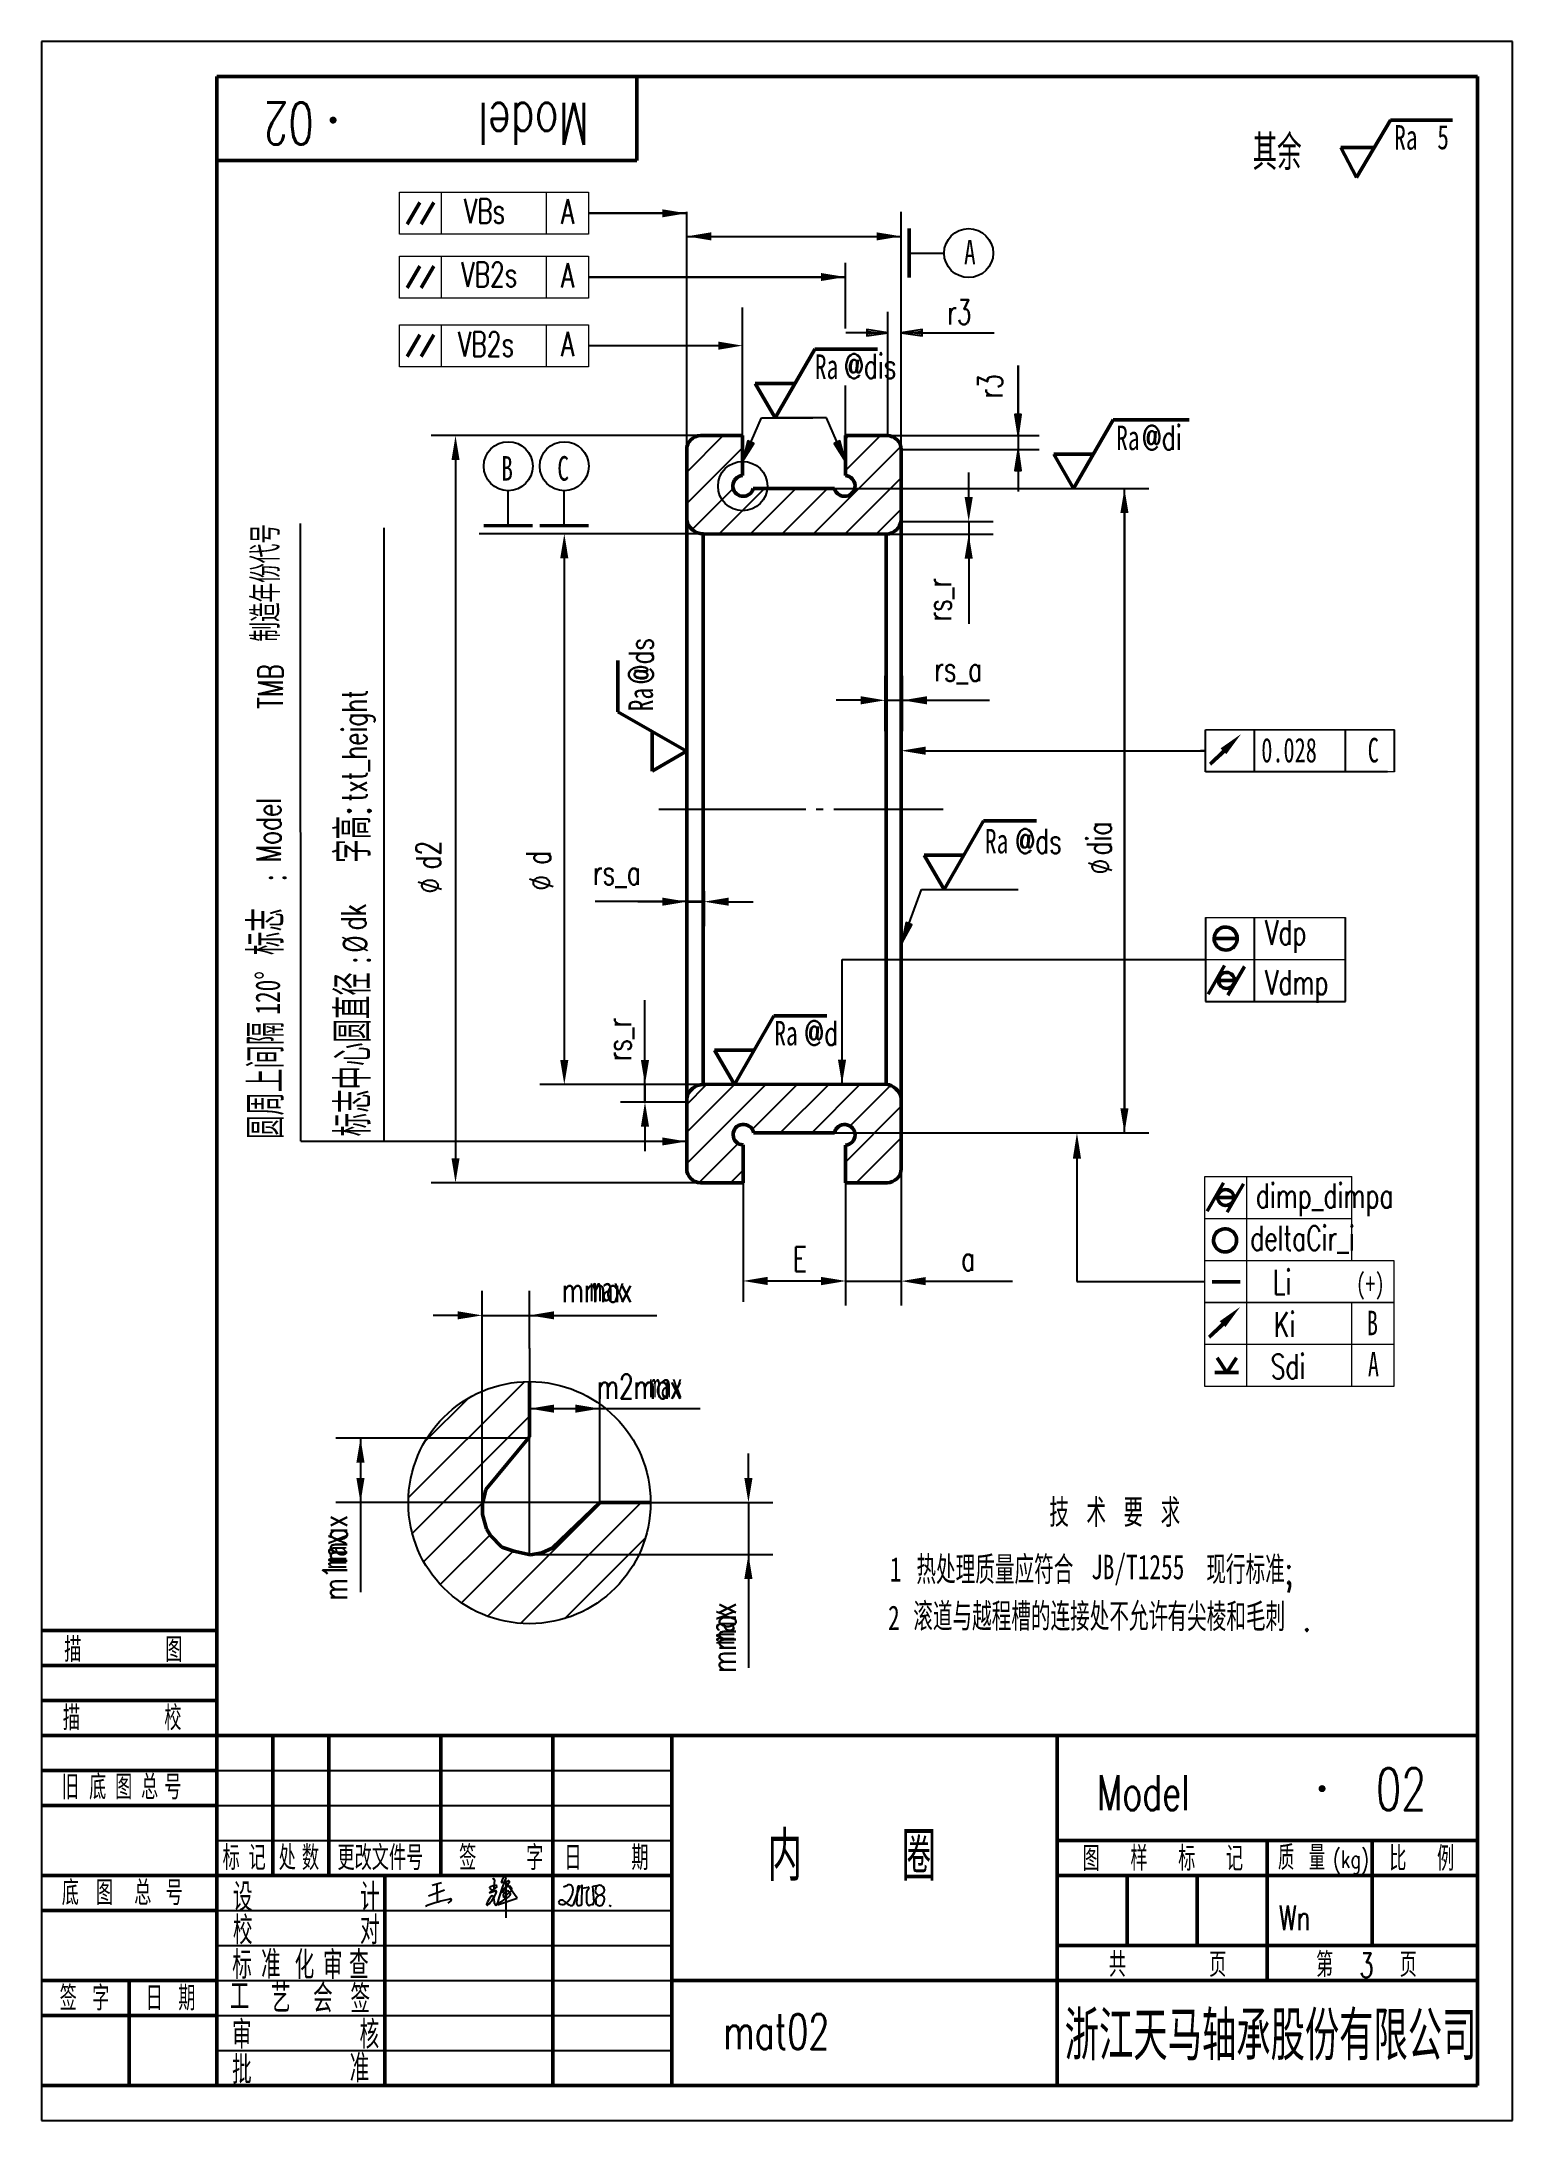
# Model space of a CAD drawing. Extents: x 0 to 210, y 0 to 297.
import ezdxf
from ezdxf.enums import TextEntityAlignment as Align

# ---------------------------------------------------------------- set-up
doc = ezdxf.new("R2010")
doc.units = 0
doc.header["$MEASUREMENT"] = 0
doc.linetypes.add('DHX', pattern=[2.5, 2.1, -0.15, 0.1, -0.15])
doc.layers.get('0').update_dxf_attribs({"linetype": 'CONTINUOUS'})
doc.layers.get('DEFPOINTS').update_dxf_attribs({"linetype": 'CONTINUOUS'})
doc.layers.add('1', color=7, linetype='CONTINUOUS', lineweight=50)
doc.layers.add('粗实线', color=7, linetype='CONTINUOUS', lineweight=50)
for name, color, linetype in [('2', 7, 'CONTINUOUS'), ('6', 7, 'CONTINUOUS'), ('中心线', 10, 'DHX'), ('文字', 7, 'CONTINUOUS'), ('细实线', 7, 'CONTINUOUS')]:
    doc.layers.add(name, color=color, linetype=linetype)
doc.styles.add('ASC', font='TXT', dxfattribs={"width": 0.6667})
doc.styles.add('HZ', font='txt.shx', dxfattribs={"width": 0.7, "bigfont": 'HZTXT.shx'})
doc.dimstyles.new('ISO-25', dxfattribs={"dimtxt": 3.5, "dimasz": 3.5, "dimexe": 2, "dimexo": 0, "dimgap": 2, "dimtad": 1, "dimdsep": 46, "dimtxsty": 'Standard', "dimcen": 2.5, "dimadec": 0, "dimazin": 0, "dimtfac": 1, "dimtmove": 0, "dimatfit": 3, "dimfxl": 0, "dimarcsym": 0})
doc.dimstyles.get("Standard").update_dxf_attribs({"dimtxt": 0.18, "dimasz": 0.18, "dimexe": 0.18, "dimexo": 0.0625, "dimgap": 0.09, "dimtad": 0, "dimtih": 1, "dimtoh": 1, "dimdec": 4, "dimzin": 0, "dimdsep": 46, "dimtxsty": 'Standard', "dimcen": 0.09, "dimadec": 0, "dimazin": 0, "dimtfac": 1, "dimtdec": 4, "dimtofl": 0, "dimtmove": 0, "dimatfit": 3, "dimfxl": 0, "dimtolj": 1, "dimtzin": 0, "dimarcsym": 0})

msp = doc.modelspace()

# ---------------------------------------------------------------- texts
for s, height, width, p in [('Ra', 3.5, 0.7, (193.125, 281.56935)), ('5', 3.5, 0.7, (199.27273, 281.60847)), ('Ra', 3.5, 0.7, (110.4136, 248.79931)), ('Ra', 3.5, 0.7, (153.43161, 238.64028)), ('B', 3.5, 0.7, (65.63, 234.27224)), ('C', 3.5, 0.7, (73.63, 234.27224)), ('0.028', 3.5, 0.666, (174.1491, 194.01781)), ('C', 3.5, 0.666, (189.34183, 194.02042)), ('Ra', 3.5, 0.7, (134.69315, 181.02229)), ('Ra', 3.5, 0.7, (104.62003, 153.58954)), ('   max', 3.5, 0.7, (73.27264, 117.02122)), ('(+)', 3, 0.666, (187.68065, 118.03913)), ('B', 3.5, 0.666, (189.22183, 112.18042)), ('A', 3.5, 0.666, (189.36693, 106.28396)), ('  max', 3.5, 0.666, (83.59098, 103.29503))]:
    msp.add_text(s, height=height, dxfattribs=dict(width=width)).set_placement(p)
at = {"text_generation_flag": 2, "width": 0.7}
msp.add_text('A', height=3.5, dxfattribs=at).set_placement((133.36576, 265.15776))
at = {"width": 0.7}
for s, p in [('Ra', (87.28415, 201.33156)), ('%%c', (46.5, 166.82122)), ('120%%d', (34.02735, 157.97306)), ('  max', (43.53, 75.48122)), ('  max', (98.92, 64.67122))]:
    msp.add_text(s, height=3.5, rotation=90, dxfattribs=at).set_placement(p)
at = {"color": 7}
for s, height, style, width, p in [('字高:', 5, 'HZ', 0.67, (46.9901, 179.67717)), (':', 3.5, 'ASC', 0.6667, (34.95854, 176.74251)), ('标志', 5, 'HZ', 0.67, (34.57945, 166.48798)), ('标志中心圆直径', 5, 'HZ', 0.67, (46.9901, 140.59529)), (':', 3.5, 'ASC', 0.6667, (46.9901, 164.96811)), ('圆周上间隔', 5, 'HZ', 0.67, (34.57945, 140.2199))]:
    msp.add_text(s, height=height, rotation=90, dxfattribs=dict(at, style=style, width=width)).set_placement(p)
at = {"color": 7, "style": 'ASC', "width": 0.7}
for s, p in [('1', (121.10118, 76.98202)), ('2', (120.85654, 70.06369))]:
    msp.add_text(s, height=3.5, dxfattribs=at).set_placement(p)
msp.add_text('JB/T1255', height=3.5, dxfattribs=at).set_placement((156.50398, 78.7836), align=Align.MIDDLE)
at = {"layer": '2', "style": 'HZ', "width": 0.7}
for s, height, rotation, p in [('02', 6, 180, (38.85525, 288.31736)), ('TMB', 3.5, 90, (34.43796, 201.64718))]:
    msp.add_text(s, height=height, rotation=rotation, dxfattribs=at).set_placement(p)
at = {"layer": '2', "style": 'HZ'}
for s, height, width, p in [('其余', 4.998, 0.7, (172.90817, 278.64219, 3.57)), ('描', 3.5, 0.7, (3.22753, 65.50101)), ('图', 3.5, 0.7, (17.66888, 65.50101)), ('描', 3.5, 0.7, (3.03238, 55.74288)), ('校', 3.5, 0.7, (17.51876, 55.74288)), ('旧', 3.5, 0.7, (2.88226, 45.85964)), ('底', 3.5, 0.7, (6.78533, 45.85964)), ('图', 3.5, 0.7, (10.49324, 45.85964)), ('总', 3.5, 0.7, (14.20115, 45.85964)), ('号', 3.5, 0.7, (17.51876, 45.85964)), ('02', 6, 0.7, (190.51462, 44.32265)), ('标', 3.5, 0.7, (25.8503, 35.76194)), ('记', 3.5, 0.7, (29.55821, 35.76194)), ('处', 3.5, 0.7, (33.85158, 35.76194)), ('数', 3.5, 0.7, (37.16919, 35.76194)), ('更改文件号', 3.5, 0.7, (42.24318, 35.76194)), ('签   字', 3.5, 0.7, (59.61182, 35.76194)), ('日   期', 3.5, 0.7, (74.63862, 35.76194)), ('图  样  标  记', 3.5, 0.7, (148.64674, 35.65471)), ('质 量', 3.5, 0.666, (176.52363, 35.77982)), ('比  例', 3.5, 0.7, (192.42112, 35.65471)), ('底', 3.5, 0.7, (2.88226, 30.75777)), ('图', 3.5, 0.7, (7.7611, 30.75777)), ('总', 3.5, 0.7, (13.22539, 30.75777)), ('号', 3.5, 0.7, (17.71391, 30.75777)), ('共     页', 3.5, 0.7, (152.38467, 20.49923)), ('第    页', 3.5, 0.7, (181.97291, 20.49923)), ('3', 3.5, 0.666, (188.17083, 20.39702)), ('签 字', 3.5, 0.7, (2.58203, 15.70952)), ('日 期', 3.5, 0.7, (14.87668, 15.70952)), ('浙江天马轴承股份有限公司', 7, 0.7, (146.07201, 8.58369))]:
    msp.add_text(s, height=height, dxfattribs=dict(at, width=width)).set_placement(p)
at = {"layer": '2', "style": 'HZ', "width": 0.688541}
msp.add_text('(kg)', height=2.5, dxfattribs=at).set_placement((184.3748, 36.08364), (189.53885, 36.08364), align=Align.FIT)
at = {"layer": '6', "style": 'HZ', "width": 0.7}
for s, height, rotation, p in [('Model', 6, 180, (78.14835, 288.23302)), ('r3', 3.5, 90, (137.1987, 246.0123)), ('rs_r', 3.5, 90, (129.87423, 214.16596)), ('txt_height', 3.5, 90, (46.41525, 188.42252)), ('Model', 3.5, 90, (34.16004, 179.71419)), ('dia', 3.5, 90, (152.72319, 180.72753)), ('d2', 3.5, 90, (56.97026, 178.72842)), ('d', 3.5, 90, (72.67886, 179.38508)), ('dk', 3.5, 90, (46.29454, 170.02786)), ('rs_r', 3.5, 90, (84.16801, 151.33289)), ('m1max', 3.5, 90, (43.6456, 74.30031)), ('mmax', 3.5, 90, (99.13537, 63.96573))]:
    msp.add_text(s, height=height, rotation=rotation, dxfattribs=at).set_placement(p)
for s, height, p in [('VBs', 3.5, (60.30303, 271.03708)), ('VB2s', 3.5, (59.93352, 261.97793)), ('r3', 3.5, (129.3095, 256.59415)), ('VB2s', 3.5, (59.4678, 252.01891)), ('rs_a', 3.5, (127.46364, 205.60891)), ('rs_a', 3.5, (78.73544, 176.53577)), ('Vdp', 3.5, (174.70857, 167.9689)), ('Vdmp', 3.5, (174.70857, 160.85583)), ('dimp_dimpa', 3.5, (173.38307, 130.36394)), ('deltaCir_i', 3.5, (172.586, 124.29948)), ('E', 3.5, (107.2907, 121.29856)), ('a', 3.5, (131.30621, 121.38001)), ('mmax', 3.5, (74.29409, 116.89374)), ('Li', 3.5, (175.81131, 118.00694)), ('Ki', 3.5, (175.96865, 111.95023)), ('Sdi', 3.5, (175.49665, 105.97213)), ('m2max', 3.5, (79.28795, 103.11126)), ('Model', 5, (150.70335, 44.32265)), ('Wn', 3.5, (176.65874, 27.20124)), ('mat02', 5, (97.32514, 10.20187))]:
    msp.add_text(s, height=height, dxfattribs=at).set_placement(p)
for s, p in [('@dis', (118.30454, 248.87129)), ('@di', (159.93541, 238.65543)), ('@ds', (142.34349, 181.02267)), ('@d', (111.31195, 153.6052))]:
    msp.add_text(s, height=3.5, dxfattribs=at).set_placement(p, align=Align.CENTER)
msp.add_text('@ds', height=3.5, rotation=90, dxfattribs=at).set_placement((87.32432, 208.47318), align=Align.CENTER)
at = {"layer": '文字', "style": 'HZ', "width": 0.7}
for s, height, p in [('A', 3.5, (74.18, 270.96435)), ('A', 3.5, (74.18, 261.86398)), ('A', 3.5, (74.18, 252.05324)), ('技 术 要 求', 4, (143.88002, 84.80458)), ('热处理质量应符合       现行标准;', 4, (124.91126, 76.63353)), ('滚道与越程槽的连接处不允许', 4, (124.45388, 69.95187)), ('有尖棱和毛刺 .', 4, (160.75292, 69.90804))]:
    msp.add_text(s, height=height, dxfattribs=at).set_placement(p)
at = {"layer": '文字', "color": 7, "linetype": 'Continuous', "style": 'HZ', "width": 0.7}
msp.add_text('制造年份代号', height=4, rotation=90, dxfattribs=at).set_placement((34.02021, 211.26458))
at = {"layer": '文字', "style": 'HZ', "width": 0.7}
for s, height, p in [('内   圈', 7, (115.67996, 38.09866)), ('设   ', 4, (32.46079, 32.05063)), (' 计', 4, (45.61695, 32.05063)), ('校   ', 4, (32.46079, 27.37108)), (' 对', 4, (45.61695, 27.37108)), ('标   ', 4, (32.36087, 22.41267)), ('准', 4, (32.73987, 22.4672)), ('化   ', 4, (41.27461, 22.41267)), ('审', 4, (41.57223, 22.41267)), ('查', 4, (45.29953, 22.41267)), ('工', 4, (28.27782, 17.71441)), ('艺', 4, (34.14426, 17.63822)), ('会', 4, (40.16118, 17.66203)), ('签', 4, (45.50191, 17.56203)), ('审   ', 4, (32.32112, 12.46393)), (' 核', 4, (45.55388, 12.46393)), ('批   ', 4, (32.33621, 7.43503)), ('准', 4, (45.39148, 7.61446))]:
    msp.add_text(s, height=height, dxfattribs=at).set_placement(p, align=Align.MIDDLE)

# ---------------------------------------------------------------- blocks, each defined once
blk = doc.blocks.new('*D21')
at = {"color": 0, "lineweight": -2}
for p, q in [((100.92, 91.76), (100.92, 95.26)), ((86.95, 88.26), (104.42, 88.26)), ((100.92, 88.26), (100.92, 80.87)), ((69.66, 80.87), (104.42, 80.87)), ((100.92, 77.37), (100.92, 73.87))]:
    blk.add_line(p, q, dxfattribs=at)
at = {"color": 0}
for points in [[(100.34, 91.76), (101.5, 91.76), (100.92, 88.26)], [(100.34, 77.37), (101.5, 77.37), (100.92, 80.87)]]:
    blk.add_solid(points, dxfattribs=at)
at = {"layer": 'DEFPOINTS', "color": 0}
for p in [(86.95, 88.26), (69.66, 80.87), (100.92, 80.87)]:
    blk.add_point(p, dxfattribs=at)
blk = doc.blocks.new('*D20')
at = {"color": 0, "lineweight": -2}
for p, q in [((69.66, 97.49), (42.03, 97.49)), ((45.53, 93.99), (45.53, 91.76)), ((79.71, 88.26), (42.03, 88.26))]:
    blk.add_line(p, q, dxfattribs=at)
at = {"color": 0}
for points in [[(44.95, 93.99), (46.11, 93.99), (45.53, 97.49)], [(44.95, 91.76), (46.11, 91.76), (45.53, 88.26)]]:
    blk.add_solid(points, dxfattribs=at)
at = {"layer": 'DEFPOINTS', "color": 0}
for p in [(69.66, 97.49), (45.53, 88.26), (79.71, 88.26)]:
    blk.add_point(p, dxfattribs=at)
blk = doc.blocks.new('*D19')
at = {"color": 0, "lineweight": -2}
for p, q in [((86.15, 151.5), (86.15, 155)), ((94.46, 148), (82.65, 148)), ((86.15, 148), (86.15, 145.48)), ((92.11, 145.48), (82.65, 145.48)), ((86.15, 141.98), (86.15, 138.48))]:
    blk.add_line(p, q, dxfattribs=at)
at = {"color": 0}
for points in [[(85.57, 151.5), (86.73, 151.5), (86.15, 148)], [(85.57, 141.98), (86.73, 141.98), (86.15, 145.48)]]:
    blk.add_solid(points, dxfattribs=at)
at = {"layer": 'DEFPOINTS', "color": 0}
for p in [(94.46, 148), (86.15, 145.48), (92.11, 145.48)]:
    blk.add_point(p, dxfattribs=at)
blk = doc.blocks.new('*D18')
at = {"color": 0, "lineweight": -2}
for p, q in [((132.37, 231.94), (132.37, 235.44)), ((120.6, 226.64), (135.87, 226.64)), ((122.73, 228.44), (135.87, 228.44)), ((132.37, 228.44), (132.37, 226.64)), ((132.37, 223.14), (132.37, 219.64))]:
    blk.add_line(p, q, dxfattribs=at)
at = {"color": 0}
for points in [[(131.79, 231.94), (132.95, 231.94), (132.37, 228.44)], [(131.79, 223.14), (132.95, 223.14), (132.37, 226.64)]]:
    blk.add_solid(points, dxfattribs=at)
at = {"layer": 'DEFPOINTS', "color": 0}
for p in [(120.6, 226.64), (122.73, 228.44), (132.37, 226.64)]:
    blk.add_point(p, dxfattribs=at)
blk = doc.blocks.new('*D17')
at = {"color": 0, "lineweight": -2}
for p, q in [((113.22, 233.14), (158.11, 233.14)), ((154.61, 229.64), (154.61, 144.6)), ((113.21, 141.1), (158.11, 141.1))]:
    blk.add_line(p, q, dxfattribs=at)
at = {"color": 0}
for points in [[(154.03, 229.64), (155.19, 229.64), (154.61, 233.14)], [(154.03, 144.6), (155.19, 144.6), (154.61, 141.1)]]:
    blk.add_solid(points, dxfattribs=at)
at = {"layer": 'DEFPOINTS', "color": 0}
for p in [(113.22, 233.14), (113.21, 141.1), (154.61, 141.1)]:
    blk.add_point(p, dxfattribs=at)
blk = doc.blocks.new('*D16')
at = {"color": 0, "lineweight": -2}
for p, q in [((94.46, 226.67), (71.13, 226.67)), ((74.63, 223.17), (74.63, 151.5)), ((94.46, 148), (71.13, 148))]:
    blk.add_line(p, q, dxfattribs=at)
at = {"color": 0}
for points in [[(74.05, 223.17), (75.21, 223.17), (74.63, 226.67)], [(74.05, 151.5), (75.21, 151.5), (74.63, 148)]]:
    blk.add_solid(points, dxfattribs=at)
at = {"layer": 'DEFPOINTS', "color": 0}
for p in [(94.46, 226.67), (74.63, 148), (94.46, 148)]:
    blk.add_point(p, dxfattribs=at)
blk = doc.blocks.new('*D15')
at = {"color": 0, "lineweight": -2}
for p, q in [((94.36, 240.7), (55.6, 240.7)), ((59.1, 237.2), (59.1, 137.47)), ((94.36, 133.97), (55.6, 133.97))]:
    blk.add_line(p, q, dxfattribs=at)
at = {"color": 0}
for points in [[(58.52, 237.2), (59.68, 237.2), (59.1, 240.7)], [(58.52, 137.47), (59.68, 137.47), (59.1, 133.97)]]:
    blk.add_solid(points, dxfattribs=at)
at = {"layer": 'DEFPOINTS', "color": 0}
for p in [(94.36, 240.7), (59.1, 133.97), (94.36, 133.97)]:
    blk.add_point(p, dxfattribs=at)
blk = doc.blocks.new('*D14')
at = {"color": 0, "lineweight": -2}
for p, q in [((69.66, 80.87), (69.66, 105.19)), ((79.71, 88.26), (79.71, 105.19)), ((73.16, 101.69), (76.21, 101.69))]:
    blk.add_line(p, q, dxfattribs=at)
at = {"color": 0}
for points in [[(73.16, 102.27), (73.16, 101.11), (69.66, 101.69)], [(76.21, 102.27), (76.21, 101.11), (79.71, 101.69)]]:
    blk.add_solid(points, dxfattribs=at)
at = {"layer": 'DEFPOINTS', "color": 0}
for p in [(79.71, 101.69), (79.71, 88.26), (69.66, 80.87)]:
    blk.add_point(p, dxfattribs=at)
blk = doc.blocks.new('*D13')
at = {"color": 0, "lineweight": -2}
for p, q in [((62.91, 88.18), (62.91, 118.52)), ((69.66, 110.28), (69.66, 118.52)), ((59.41, 115.02), (55.91, 115.02)), ((62.91, 115.02), (69.66, 115.02)), ((73.16, 115.02), (76.66, 115.02))]:
    blk.add_line(p, q, dxfattribs=at)
at = {"color": 0}
for points in [[(59.41, 115.6), (59.41, 114.44), (62.91, 115.02)], [(73.16, 115.6), (73.16, 114.44), (69.66, 115.02)]]:
    blk.add_solid(points, dxfattribs=at)
at = {"layer": 'DEFPOINTS', "color": 0}
for p in [(69.66, 115.02), (69.66, 110.28), (62.91, 88.18)]:
    blk.add_point(p, dxfattribs=at)
blk = doc.blocks.new('*D12')
at = {"color": 0, "lineweight": -2}
for p, q in [((114.77, 139.32), (114.77, 116.41)), ((122.73, 136.7), (122.73, 116.41)), ((111.27, 119.91), (107.77, 119.91)), ((114.77, 119.91), (122.73, 119.91)), ((126.23, 119.91), (129.73, 119.91))]:
    blk.add_line(p, q, dxfattribs=at)
at = {"color": 0}
for points in [[(111.27, 120.49), (111.27, 119.32), (114.77, 119.91)], [(126.23, 120.49), (126.23, 119.32), (122.73, 119.91)]]:
    blk.add_solid(points, dxfattribs=at)
at = {"layer": 'DEFPOINTS', "color": 0}
for p in [(114.77, 139.32), (122.73, 136.7), (122.73, 119.91)]:
    blk.add_point(p, dxfattribs=at)
blk = doc.blocks.new('*D11')
at = {"color": 0, "lineweight": -2}
for p, q in [((92.14, 175.6), (92.14, 170.62)), ((94.59, 175.6), (94.59, 170.62)), ((88.64, 174.12), (85.14, 174.12)), ((92.14, 174.12), (94.59, 174.12)), ((98.09, 174.12), (101.59, 174.12))]:
    blk.add_line(p, q, dxfattribs=at)
at = {"color": 0}
for points in [[(88.64, 174.7), (88.64, 173.54), (92.14, 174.12)], [(98.09, 174.7), (98.09, 173.54), (94.59, 174.12)]]:
    blk.add_solid(points, dxfattribs=at)
at = {"layer": 'DEFPOINTS', "color": 0}
for p in [(92.14, 175.6), (94.59, 175.6), (94.59, 174.12)]:
    blk.add_point(p, dxfattribs=at)
blk = doc.blocks.new('*D10')
at = {"color": 0, "lineweight": -2}
for p, q in [((92.11, 237.61), (92.11, 272.67)), ((122.73, 230.8), (122.73, 272.67)), ((95.61, 269.17), (119.23, 269.17))]:
    blk.add_line(p, q, dxfattribs=at)
at = {"color": 0}
for points in [[(95.61, 269.75), (95.61, 268.59), (92.11, 269.17)], [(119.23, 269.75), (119.23, 268.59), (122.73, 269.17)]]:
    blk.add_solid(points, dxfattribs=at)
at = {"layer": 'DEFPOINTS', "color": 0}
for p in [(122.73, 269.17), (92.11, 237.61), (122.73, 230.8)]:
    blk.add_point(p, dxfattribs=at)
blk = doc.blocks.new('*D9')
at = {"color": 0, "lineweight": -2}
for p, q in [((120.46, 198.49), (120.46, 206.39)), ((122.9, 198.49), (122.9, 206.39)), ((116.96, 202.89), (113.46, 202.89)), ((120.46, 202.89), (122.9, 202.89)), ((126.4, 202.89), (129.9, 202.89))]:
    blk.add_line(p, q, dxfattribs=at)
at = {"color": 0}
for points in [[(116.96, 203.47), (116.96, 202.31), (120.46, 202.89)], [(126.4, 203.47), (126.4, 202.31), (122.9, 202.89)]]:
    blk.add_solid(points, dxfattribs=at)
at = {"layer": 'DEFPOINTS', "color": 0}
for p in [(122.9, 202.89), (120.46, 198.49), (122.9, 198.49)]:
    blk.add_point(p, dxfattribs=at)
blk = doc.blocks.new('BLK', base_point=(1, 0))
for points in [[(0, 0), (1, 0), (0, 0.15), (0, -0.15), (1, 0)], [(0, 0.07), (0.5, 0), (0, -0.07)]]:
    blk.add_lwpolyline(points)
blk = doc.blocks.new('*D8')
at = {"color": 0, "lineweight": -2}
for p, q in [((139.43, 243.7), (139.43, 246.7)), ((120.73, 240.7), (142.43, 240.7)), ((122.73, 238.7), (142.43, 238.7)), ((139.43, 235.7), (139.43, 232.7))]:
    blk.add_line(p, q, dxfattribs=at)
at = {"layer": 'DEFPOINTS', "color": 0}
for p in [(120.73, 240.7), (122.73, 238.7), (139.43, 238.7)]:
    blk.add_point(p, dxfattribs=at)
at = {"color": 0, "lineweight": -2, "xscale": 3, "yscale": 3, "zscale": 3}
for p, rotation in [((139.43, 240.7), 270), ((139.43, 238.7), 90)]:
    blk.add_blockref('BLK', p, dxfattribs=dict(at, rotation=rotation))
blk = doc.blocks.new('*D7')
at = {"color": 0, "lineweight": -2}
for p, q in [((120.81, 240.7), (120.81, 258.4)), ((122.73, 238.7), (122.73, 258.4)), ((117.81, 255.4), (114.81, 255.4)), ((125.73, 255.4), (128.73, 255.4))]:
    blk.add_line(p, q, dxfattribs=at)
at = {"layer": 'DEFPOINTS', "color": 0}
for p in [(122.73, 255.4), (120.81, 240.7), (122.73, 238.7)]:
    blk.add_point(p, dxfattribs=at)
at = {"color": 0, "lineweight": -2, "xscale": 3, "yscale": 3, "zscale": 3}
blk.add_blockref('BLK', (120.81, 255.4), dxfattribs=at)
at = {"color": 0, "lineweight": -2, "xscale": 3, "yscale": 3, "zscale": 3, "rotation": 180}
blk.add_blockref('BLK', (122.73, 255.4), dxfattribs=at)

# ---------------------------------------------------------------- dimensions: what is measured, and where the dimension line sits
for base, p1, p2, override, picture, middle in [((122.72763, 269.17122), (92.10813, 237.6053), (122.72763, 230.80258), {"dimtxt": 3.5, "dimasz": 3.5, "dimexe": 3.5, "dimexo": 0, "dimgap": 0.625, "dimtad": 1, "dimtih": 0, "dimtoh": 0, "dimzin": 8, "dimlunit": 6, "dimcen": 0.1, "dimtofl": 1}, '*D10', (107.41788, 269.17122)), ((122.72763, 255.39647), (120.80901, 240.69838), (122.72763, 238.69838), {"dimtxt": 3.5, "dimasz": 3, "dimexe": 3, "dimexo": 0, "dimtad": 1, "dimtih": 0, "dimtoh": 0, "dimtxsty": 'HZ', "dimblk": 'BLK', "dimtmove": 2, "dimldrblk": 'BLK'}, '*D7', (121.76832, 255.39647)), ((122.9, 202.89122), (120.46, 198.49122), (122.9, 198.49122), {"dimtxt": 3.5, "dimasz": 3.5, "dimexe": 3.5, "dimexo": 0, "dimgap": 0.625, "dimtad": 1, "dimtih": 0, "dimtoh": 0, "dimzin": 8, "dimlunit": 6, "dimcen": 0.1, "dimtofl": 1}, '*D9', (121.68, 202.89122)), ((94.59, 174.12122), (92.14, 175.60122), (94.59, 175.60122), {"dimtxt": 3.5, "dimasz": 3.5, "dimexe": 3.5, "dimexo": 0, "dimgap": 0.625, "dimtad": 1, "dimtih": 0, "dimtoh": 0, "dimzin": 8, "dimlunit": 6, "dimcen": 0.1, "dimtofl": 1}, '*D11', (93.365, 174.12122)), ((122.72763, 119.9082), (114.76681, 139.3186), (122.72763, 136.7043), {"dimtxt": 3.5, "dimasz": 3.5, "dimexe": 3.5, "dimexo": 0, "dimgap": 0.625, "dimtad": 1, "dimtih": 0, "dimtoh": 0, "dimzin": 8, "dimlunit": 6, "dimcen": 0.1, "dimtofl": 1}, '*D12', (118.74722, 119.9082)), ((69.66, 115.02122), (62.91, 88.18122), (69.66, 110.28122), {"dimtxt": 3.5, "dimasz": 3.5, "dimexe": 3.5, "dimexo": 0, "dimgap": 0.625, "dimtad": 1, "dimtih": 0, "dimtoh": 0, "dimzin": 8, "dimlunit": 6, "dimcen": 0.1, "dimtofl": 1}, '*D13', (66.285, 115.02122)), ((79.71226, 101.69122), (69.66, 80.87122), (79.71226, 88.25992), {"dimtxt": 3.5, "dimasz": 3.5, "dimexe": 3.5, "dimexo": 0, "dimgap": 0.625, "dimtad": 1, "dimtih": 0, "dimtoh": 0, "dimzin": 8, "dimlunit": 6, "dimcen": 0.1, "dimtofl": 1}, '*D14', (74.68613, 101.69122))]:
    dim = msp.add_linear_dim(base=base, p1=p1, p2=p2, text=' ', dimstyle='Standard', override=override)
    dim.commit()
    dim.dimension.update_dxf_attribs({"geometry": picture, "text_midpoint": middle})
for base, p1, p2, override, picture, middle in [((139.42983, 238.69838), (120.72763, 240.69838), (122.72763, 238.69838), {"dimtxt": 3.5, "dimasz": 3, "dimexe": 3, "dimexo": 0, "dimtad": 1, "dimtih": 0, "dimtoh": 0, "dimtxsty": 'HZ', "dimblk": 'BLK', "dimtmove": 2, "dimldrblk": 'BLK'}, '*D8', (139.42983, 239.69838)), ((59.1, 133.97324), (94.35696, 240.69838), (94.35696, 133.97324), {"dimtxt": 3.5, "dimasz": 3.5, "dimexe": 3.5, "dimexo": 0, "dimgap": 0.625, "dimtad": 1, "dimtih": 0, "dimtoh": 0, "dimzin": 8, "dimlunit": 6, "dimcen": 0.1, "dimtofl": 1}, '*D15', (59.1, 187.33581)), ((132.37, 226.63965), (122.72763, 228.43896), (120.60367, 226.63965), {"dimtxt": 3.5, "dimasz": 3.5, "dimexe": 3.5, "dimexo": 0, "dimgap": 0.625, "dimtad": 1, "dimtih": 0, "dimtoh": 0, "dimzin": 8, "dimlunit": 6, "dimcen": 0.1, "dimtofl": 1}, '*D18', (132.37, 227.5393)), ((154.61, 141.09582), (113.223, 233.1384), (113.20544, 141.09582), {"dimtxt": 3.5, "dimasz": 3.5, "dimexe": 3.5, "dimexo": 0, "dimgap": 0.625, "dimtad": 1, "dimtih": 0, "dimtoh": 0, "dimzin": 8, "dimlunit": 6, "dimcen": 0.1, "dimtofl": 1}, '*D17', (154.61, 187.11711)), ((74.63, 148.00126), (94.46375, 226.67036), (94.46375, 148.00126), {"dimtxt": 3.5, "dimasz": 3.5, "dimexe": 3.5, "dimexo": 0, "dimgap": 0.625, "dimtad": 1, "dimtih": 0, "dimtoh": 0, "dimzin": 8, "dimlunit": 6, "dimcen": 0.1, "dimtofl": 1}, '*D16', (74.63, 187.33581)), ((86.15, 145.48122), (94.46375, 148.00126), (92.10813, 145.48122), {"dimtxt": 3.5, "dimasz": 3.5, "dimexe": 3.5, "dimexo": 0, "dimgap": 0.625, "dimtad": 1, "dimtih": 0, "dimtoh": 0, "dimzin": 8, "dimlunit": 6, "dimcen": 0.1, "dimtofl": 1}, '*D19', (86.15, 146.74124)), ((45.53, 88.25992), (69.66, 97.49122), (79.71226, 88.25992), {"dimtxt": 3.5, "dimasz": 3.5, "dimexe": 3.5, "dimexo": 0, "dimgap": 0.625, "dimtad": 1, "dimtih": 0, "dimtoh": 0, "dimzin": 8, "dimlunit": 6, "dimcen": 0.1, "dimtofl": 1}, '*D20', (45.53, 92.87557)), ((100.92, 80.87122), (86.9547, 88.25992), (69.66, 80.87122), {"dimtxt": 3.5, "dimasz": 3.5, "dimexe": 3.5, "dimexo": 0, "dimgap": 0.625, "dimtad": 1, "dimtih": 0, "dimtoh": 0, "dimzin": 8, "dimlunit": 6, "dimcen": 0.1, "dimtofl": 1}, '*D21', (100.92, 84.56557))]:
    dim = msp.add_linear_dim(base=base, p1=p1, p2=p2, angle=90, text=' ', dimstyle='Standard', override=override)
    dim.commit()
    dim.dimension.update_dxf_attribs({"geometry": picture, "text_midpoint": middle})

# ---------------------------------------------------------------- linework, layer by layer
for p, q in [((78.08, 272.46435), (92.10813, 272.46435)), ((92.08, 269.17122), (122.72763, 269.17122)), ((114.76681, 256.03109), (114.76681, 265.41295)), ((123.86576, 266.78395), (128.86576, 266.78395)), ((78.08, 263.36398), (114.76681, 263.36398)), ((96.61, 253.55324), (78.08, 253.55324)), ((128.72763, 255.39647), (136.00933, 255.39647)), ((139.42983, 246.69838), (139.42983, 250.70311)), ((139.42983, 250.70311), (139.42983, 232.69838)), ((114.76681, 240.19404), (114.76681, 247.85382)), ((92.10813, 235.49587), (97.31065, 240.69838)), ((114.76681, 235.70391), (119.76129, 240.69838)), ((114.76681, 240.19404), (115.27116, 240.69838)), ((92.10813, 231.00574), (100.06895, 238.96656)), ((113.74324, 230.19021), (122.68096, 239.12793)), ((114.68976, 226.6466), (122.72763, 234.68447)), ((66.63, 227.83827), (66.63, 232.83827)), ((74.63, 227.83827), (74.63, 232.83827)), ((92.87108, 227.27856), (98.74083, 233.14831)), ((96.75032, 226.66767), (103.22105, 233.1384)), ((101.23518, 226.66241), (107.71118, 233.1384)), ((105.72004, 226.65714), (112.20131, 233.1384)), ((154.61, 141.09582), (154.61, 233.1384)), ((110.2049, 226.65187), (113.74324, 230.19021)), ((119.17462, 226.64133), (122.72763, 230.19434)), ((71.13, 226.67036), (62.49, 226.67036)), ((132.37, 227.51122), (132.37, 213.82622)), ((120.46, 202.89122), (135.33, 202.89122)), ((166.19, 192.69122), (166.19, 198.69122)), ((173.19, 192.69122), (173.19, 198.69122)), ((186.19, 192.69122), (186.19, 198.69122)), ((193.19, 192.69122), (193.19, 198.69122)), ((126.23, 195.69122), (166.19, 195.69122)), ((166.09, 195.69122), (165.465, 195.69122)), ((166.19, 195.69122), (166.09, 195.69122)), ((192.19, 192.69122), (166.19, 192.69122)), ((94.59, 174.12122), (79.05853, 174.12122)), ((166.19, 171.87122), (166.19, 165.87122)), ((173.19, 165.87122), (173.19, 171.87122)), ((186.19, 165.87122), (186.19, 171.87122)), ((114.28553, 165.87122), (166.19, 165.87122)), ((114.28553, 148.01657), (114.28553, 165.87122)), ((166.19, 165.87122), (166.19, 159.87122)), ((173.19, 159.87122), (173.19, 165.87122)), ((186.19, 159.87122), (186.19, 165.87122)), ((86.15, 145.48122), (86.15, 160.06249)), ((166.19, 159.87122), (186.19, 159.87122)), ((92.10813, 136.71305), (103.40685, 148.01177)), ((92.10813, 141.20318), (98.91144, 148.00649)), ((101.47118, 141.58597), (107.90226, 148.01705)), ((105.47115, 141.09582), (112.39767, 148.02233)), ((109.96128, 141.09582), (116.89308, 148.02762)), ((115.42278, 142.06719), (121.07265, 147.71705)), ((114.76681, 136.92109), (122.72763, 144.88191)), ((116.30909, 133.97324), (122.72763, 140.39178)), ((93.87239, 133.98718), (99.45597, 139.57076)), ((147.82579, 137.42122), (147.82579, 119.85122)), ((98.34858, 133.97324), (100.15, 135.77466)), ((100.26785, 134.04321), (100.26785, 134.04321)), ((129.72763, 119.9082), (138.61881, 119.9082)), ((147.82579, 119.85122), (166.07, 119.85122)), ((62.91, 115.02122), (87.86, 115.02122)), ((69.66, 101.69122), (94.04, 101.69122)), ((45.53, 97.49122), (45.53, 75.48122)), ((100.92, 88.18122), (100.92, 64.67122)), ((55.25554, 32.10738), (57.54192, 32.94227)), ((55.75348, 33.5879), (57.10896, 33.97581)), ((56.44208, 33.78496), (56.46641, 31.164)), ((65.03435, 33.40248), (63.88198, 32.50307)), ((63.88198, 32.50307), (64.749, 32.82115)), ((64.51852, 32.7334), (64.02465, 33.12827)), ((64.67042, 34.38025), (64.51852, 32.7334)), ((65.84624, 34.61765), (65.6087, 33.98854)), ((65.6087, 33.98854), (65.84624, 34.04789)), ((66.79454, 34.05038), (65.85049, 32.62374)), ((67.90642, 31.77649), (66.27292, 33.98416)), ((66.27292, 33.98416), (66.27488, 32.58207)), ((66.71965, 33.95971), (66.71965, 33.95971)), ((74.53311, 33.38207), (75.07533, 33.59883)), ((75.95938, 30.79005), (76.83693, 33.42112)), ((76.52064, 33.23574), (76.39288, 30.99218)), ((76.57539, 33.34518), (76.52064, 33.23574)), ((76.83693, 33.42112), (76.69067, 33.46984)), ((77.04992, 33.50935), (77.04992, 33.29046)), ((77.04992, 33.29046), (77.15942, 33.18102)), ((77.14117, 30.91922), (77.19593, 33.54583)), ((77.15942, 33.18102), (78.05373, 33.3087)), ((78.07198, 33.05334), (77.85296, 32.70677)), ((78.69251, 33.45462), (79.56367, 33.62894)), ((78.89328, 31.17458), (78.69251, 33.45462)), ((25, 30), (89.99995, 30)), ((54.8104, 30.61925), (54.94653, 30.66896)), ((58.4797, 31.41802), (58.00216, 31.04682)), ((65.24546, 30.85444), (67.90642, 31.77649)), ((65.85049, 32.62374), (65.78294, 32.58998)), ((66.27488, 32.58207), (66.27381, 28.94863)), ((77.79821, 32.41492), (77.77996, 31.53939)), ((78.76552, 30.93746), (78.89328, 31.17458)), ((79.13974, 31.3623), (79.1197, 31.12698)), ((81.0469, 30.77329), (81.32067, 30.60913)), ((25, 25), (89.99995, 25)), ((25, 20), (89.99995, 20)), ((25, 15), (89.99995, 15)), ((25, 10), (89.99995, 10))]:
    msp.add_line(p, q)
at = {"color": 7}
for p, q in [((37.03029, 139.89029), (36.94293, 228.15961)), ((48.9292, 139.92946), (48.9292, 227.53387)), ((37.03029, 139.89029), (91.94861, 139.89029)), ((69.67953, 110.30716), (69.66, 97.70874)), ((52.38034, 88.98117), (68.93875, 105.53957)), ((54.72774, 96.98542), (60.9345, 103.19218)), ((52.93054, 83.87451), (69.67953, 100.6235)), ((69.66, 97.66472), (65.48005, 92.66937)), ((54.55317, 79.84028), (63.05649, 88.3436)), ((63.7059, 72.02245), (79.94337, 88.25992)), ((68.35484, 71.01453), (85.60022, 88.25992)), ((79.65328, 88.25992), (86.9547, 88.25992)), ((56.92648, 76.55674), (64.02545, 83.65571)), ((74.71877, 71.72161), (86.19831, 83.20115)), ((59.96483, 73.93824), (67.34715, 81.32056))]:
    msp.add_line(p, q, dxfattribs=at)
at = {"color": 0}
msp.add_line((92.10813, 145.16236), (94.94761, 148.00183), dxfattribs=at)
at = {"const_width": 0.5, "flags": 128}
for points in [[(41.36731, 285.77647, 1), (41.86731, 285.77647, 1)], [(182.57535, 47.40026, 1), (183.07535, 47.40026, 1)]]:
    msp.add_lwpolyline(points, format="xyb", close=True, dxfattribs=at)
at = {"const_width": 0.5}
for points in [[(63.13, 227.83827), (70.13, 227.83827)], [(71.13, 227.83827), (78.13, 227.83827)]]:
    msp.add_lwpolyline(points, dxfattribs=at)
for centre, radius in [((132.36576, 266.78395), 3.5), ((66.63, 236.33827), 3.5), ((74.63, 236.33827), 3.5), ((69.66, 88.25992), 17.2947)]:
    msp.add_circle(centre, radius)
at = {"color": 7}
msp.add_circle((100.10098, 233.49484), 3.52375, dxfattribs=at)
for centre, radius, start, end in [((64.11586, 33.24236), 0.14607, 108.9005078, 231.3566021), ((65.43663, 29.38481), 4.22345, 98.0146679, 108.9005078), ((64.51365, 34.35695), 0.15849, 8.4525573, 159.8359069), ((64.80041, 32.68101), 0.14927, 25.1165159, 110.1466896), ((64.87061, 33.40485), 0.16376, 359.1714359, 98.0146679), ((64.81858, 32.68953), 0.1292, 334.8834841, 25.1165159), ((84.17806, 26.63948), 19.57483, 155.9855785, 167.0616906), ((65.72795, 32.70002), 0.12301, 142.0603178, 296.5518119), ((67.08391, 31.64292), 1.84234, 97.9202994, 142.0603178), ((66.11941, 34.49449), 0.29965, 104.5678325, 155.7329048), ((65.28365, 36.99245), 2.99782, 280.8166613, 287.7523891), ((66.56352, 32.15591), 0.62325, 92.3396666, 156.205066), ((66.14359, 34.65654), 0.16213, 341.7540804, 127.8769993), ((65.83195, 36.6932), 2.58187, 278.1438691, 288.0077035), ((41.84735, 62.02215), 38.611, 309.1906386, 310.6533732), ((66.51475, 32.35754), 0.42174, 299.3725836, 86.8302727), ((66.65317, 34.09177), 0.14785, 296.7181922, 98.9713927), ((66.68196, 33.04414), 0.44869, 315.4460481, 70.7292572), ((75.33956, 33.12351), 0.54383, 16.1691007, 119.0694681), ((73.93825, 32.95826), 1.94953, 332.460007, 9.3488615), ((76.66122, 33.38144), 0.09318, 71.5750642, 202.902758), ((77.06568, 33.54501), 0.039, 246.154342, 1.1941956), ((77.1503, 33.54678), 0.04564, 358.8058044, 181.1941956), ((78.19293, 32.49193), 0.40216, 147.7091488, 191.0392829), ((78.06331, 33.24156), 0.06783, 339.2267202, 98.1253977), ((80.11825, 32.46205), 2.12999, 159.2267202, 163.8830539), ((79.87209, 32.88223), 0.81759, 126.6989745, 245.1596607), ((79.68826, 32.78428), 0.81279, 70.3740262, 112.022584), ((79.56214, 32.86678), 0.79113, 341.2844619, 59.7018298), ((63.056, 8.35202), 23.74467, 101.5909492, 109.9700076), ((58.37502, 31.50784), 0.13793, 319.371577, 130.6622652), ((65.90449, 30.29534), 2.42292, 137.0124048, 164.1275062), ((63.21607, 30.88414), 0.36541, 348.9199235, 11.6616905), ((63.63789, 30.81284), 0.06322, 179.0259282, 317.3946354), ((60.84271, 34.02886), 4.3238, 311.0887327, 341.1893868), ((64.34351, 31.82085), 0.24637, 50.3483882, 149.0956111), ((62.08853, 31.10827), 2.57541, 357.3547718, 20.5080306), ((64.97713, 31.03776), 0.31961, 188.7008982, 224.456308), ((64.85924, 30.92208), 0.15444, 224.456308, 309.5217625), ((64.67968, 31.13973), 0.4366, 309.5217625, 344.3994333), ((78.2501, 13.3112), 21.95004, 121.6827134, 126.7739565), ((65.20176, 30.95887), 0.11321, 215.420078, 292.7068906), ((66.45773, 32.09678), 0.55875, 146.2303749, 188.9941729), ((66.06028, 32.11347), 0.18621, 213.9675398, 354.8577194), ((74.22986, 31.04655), 0.43642, 39.2816282, 162.217783), ((74.21958, 31.26998), 0.41519, 192.5394353, 247.1048652), ((74.35946, 31.6012), 0.77474, 247.1048652, 312.8995645), ((76.52211, 33.29758), 2.77837, 225.2955946, 244.4912331), ((72.30891, 33.80788), 3.78708, 312.8995645, 332.460007), ((75.64249, 31.23716), 0.54802, 234.6730877, 305.3269123), ((76.67553, 30.97608), 0.28311, 176.7408638, 283.0907307), ((62.19904, 93.23072), 64.19874, 283.0907307, 283.3751901), ((77.02157, 30.89252), 0.12255, 283.3751901, 12.5835602), ((79.1327, 31.51119), 1.35303, 178.8058266, 208.5522016), ((78.184, 30.99497), 0.27298, 208.5522016, 288.9694749), ((78.93074, 28.82253), 2.02421, 97.8002648, 108.9694749), ((78.63863, 30.95492), 0.12809, 277.8002648, 352.1658628), ((79.79237, 31.50296), 0.68974, 41.1882349, 195.3508845), ((79.64662, 31.19581), 0.53352, 161.8165184, 240.4493659), ((79.68826, 31.48517), 0.81279, 247.977416, 289.6259738), ((79.01656, 33.79631), 1.75416, 293.5900447, 317.5757868), ((79.3165, 31.57037), 1.06748, 307.1571451, 21.2451227)]:
    msp.add_arc(centre, radius, start, end)
at = {"color": 7, "linetype": 'ByBlock'}
for p in [(62.90153, 88.13592), (79.573, 88.08656)]:
    msp.add_point(p, dxfattribs=at)
for points in [[(96.61, 254.13657), (96.61, 252.96991), (100.06895, 253.56008)], [(126.23, 195.10789), (126.23, 196.27455), (122.73, 195.69122)], [(114.86886, 151.55122), (113.7022, 151.55122), (114.28553, 148.05122)], [(147.24245, 137.42122), (148.40912, 137.42122), (147.82579, 141.09582)]]:
    msp.add_solid(points)
at = {"layer": '1'}
for p, q in [((205, 292), (25, 292)), ((25, 292), (25, 5)), ((85, 280), (85, 292)), ((205, 5), (205, 292)), ((25, 280), (85, 280)), ((0, 70), (25, 70)), ((0, 65), (25, 65)), ((0, 60), (25, 60)), ((0, 55), (25, 55)), ((25, 55), (205, 55)), ((33, 55), (33, 35)), ((41, 55), (41, 35)), ((57, 55), (57, 35)), ((73, 55), (73, 35)), ((89.99995, 55), (89.99995, 5)), ((145, 55), (145, 5)), ((0, 50), (25, 50)), ((0, 45), (25, 45)), ((145, 40), (205, 40)), ((175, 40), (175, 20)), ((190, 40), (190, 25)), ((0, 35), (25, 35)), ((145, 35), (205, 35)), ((155, 35), (155, 25)), ((165, 35), (165, 25)), ((0, 30), (25, 30)), ((145, 25), (205, 25)), ((0, 20), (25, 20)), ((12.5, 20), (12.5, 5)), ((89.99995, 20), (145, 20)), ((145, 20), (205, 20)), ((0, 15), (25, 15)), ((0, 5), (205, 5))]:
    msp.add_line(p, q, dxfattribs=at)
at = {"layer": '2'}
for p, q in [((210, 297), (0, 297)), ((0, 297), (0, 0)), ((210, 0), (210, 297)), ((149.46199, 179.68081), (152.82193, 178.61497)), ((53.75881, 176.95494), (57.11875, 175.8891)), ((69.66256, 177.37346), (73.0225, 176.30763)), ((25, 50), (89.99995, 50)), ((25, 45), (89.99995, 45)), ((25, 40), (89.99995, 40)), ((0, 0), (210, 0))]:
    msp.add_line(p, q, dxfattribs=at)
for points in [[(151.14196, 178.35977, 0.065754283), (151.61216, 178.42188, 0.078428939), (151.97603, 178.58401, 0.107173813), (152.2592, 178.86937, 0.166135476), (152.32151, 179.12537, 0.142966599), (152.24161, 179.3991, 0.107173813), (151.97603, 179.66673, 0.078428939), (151.61216, 179.82887, 0.065754283), (151.14196, 179.89097, 0.065754283), (150.67176, 179.82887, 0.078428939), (150.30789, 179.66673, 0.107173813), (150.0423, 179.3991, 0.142966599), (149.9624, 179.12537, 0.142966599), (150.0423, 178.85165, 0.107173813), (150.30789, 178.58401, 0.078428939), (150.67176, 178.42188, 0.065754283)], [(55.43878, 175.6339, 0.065754283), (55.90898, 175.69601, 0.078428939), (56.27285, 175.85814, 0.107173813), (56.55602, 176.1435, 0.166135476), (56.61833, 176.3995, 0.142966599), (56.53843, 176.67323, 0.107173813), (56.27285, 176.94087, 0.078428939), (55.90898, 177.103, 0.065754283), (55.43878, 177.16511, 0.065754283), (54.96858, 177.103, 0.078428939), (54.60471, 176.94087, 0.107173813), (54.33912, 176.67323, 0.142966599), (54.25922, 176.3995, 0.142966599), (54.33912, 176.12578, 0.107173813), (54.60471, 175.85814, 0.078428939), (54.96858, 175.69601, 0.065754283)], [(71.34253, 176.05243, 0.065754283), (71.81273, 176.11453, 0.078428939), (72.1766, 176.27667, 0.107173813), (72.45977, 176.56203, 0.166135476), (72.52208, 176.81803, 0.142966599), (72.44218, 177.09176, 0.107173813), (72.1766, 177.35939, 0.078428939), (71.81273, 177.52153, 0.065754283), (71.34253, 177.58363, 0.065754283), (70.87233, 177.52153, 0.078428939), (70.50846, 177.35939, 0.107173813), (70.24288, 177.09176, 0.142966599), (70.16298, 176.81803, 0.142966599), (70.24288, 176.5443, 0.107173813), (70.50846, 176.27667, 0.078428939), (70.87233, 176.11453, 0.065754283)]]:
    msp.add_lwpolyline(points, format="xyb", close=True, dxfattribs=at)
at = {"layer": '中心线', "color": 7, "ltscale": 10}
msp.add_line((88.10715, 187.33581), (128.70783, 187.33581), dxfattribs=at)
at = {"layer": '粗实线', "color": 7}
for p, q in [((187.72112, 277.5679), (192.60664, 285.77495)), ((187.72112, 277.5679), (185.48297, 281.86481)), ((185.48361, 281.86357), (190.27826, 281.86357)), ((94.10813, 240.69838), (100.06895, 240.69838)), ((100.06895, 240.69838), (100.06895, 234.991)), ((114.76681, 240.69838), (114.76681, 234.991)), ((120.72763, 240.69838), (114.76681, 240.69838)), ((92.10813, 145.96061), (92.10813, 238.69838)), ((122.72763, 228.64166), (122.72763, 238.69838)), ((101.61276, 233.1384), (113.223, 233.1384)), ((92.10813, 228.66836), (92.10813, 229.04063)), ((120.60367, 226.63965), (94.46121, 226.67036)), ((94.46375, 148.00126), (94.46375, 226.67036)), ((120.60367, 148.03197), (120.60367, 226.63965)), ((122.72763, 143.43163), (122.72763, 228.64166)), ((92.10813, 137.98277), (92.10813, 145.96061)), ((120.60367, 148.03197), (94.46375, 148.00126)), ((122.72763, 147.26989), (122.72763, 135.97324)), ((122.72763, 146.24044), (122.72763, 143.86904)), ((122.72763, 143.86904), (122.72763, 146.24044)), ((101.65107, 141.09582), (113.20544, 141.09582)), ((92.10813, 137.94472), (92.10813, 135.97324)), ((100.15, 133.97324), (100.15, 139.36961)), ((114.76681, 133.97324), (114.76681, 139.3186)), ((122.72763, 137.30562), (122.72763, 136.7043)), ((94.10813, 133.97324), (100.15, 133.97324)), ((120.72784, 133.97324), (114.76681, 133.97324)), ((69.67216, 105.55462), (69.66, 97.66472)), ((69.66, 97.66472), (63.40584, 90.12519)), ((63.40584, 90.12519), (62.94894, 88.06896)), ((62.94894, 88.06896), (62.94894, 86.56105)), ((62.94894, 86.56105), (63.52007, 84.50482)), ((72.88656, 81.76317), (79.71226, 88.25992)), ((79.71226, 88.25992), (86.9547, 88.25992)), ((63.52007, 84.50482), (64.09119, 83.54524)), ((64.09119, 83.54524), (65.69035, 81.90026)), ((65.69035, 81.90026), (67.40373, 81.35193)), ((67.40373, 81.35193), (69.80247, 80.8036)), ((69.80247, 80.8036), (71.40163, 81.07776)), ((71.40163, 81.07776), (72.88656, 81.76317))]:
    msp.add_line(p, q, dxfattribs=at)
at = {"layer": '粗实线'}
for p, q in [((192.60664, 285.77495), (201.45224, 285.77495)), ((123.86576, 263.28395), (123.86576, 270.28395)), ((110.38002, 253.06578), (119.35636, 253.06578)), ((153.01519, 242.9384), (163.8405, 242.9384)), ((82.29234, 201.26066), (82.29234, 208.58546)), ((92.09234, 195.60263), (82.29234, 201.26066)), ((87.19234, 192.77361), (87.19234, 198.43164)), ((92.09234, 195.60263), (87.19234, 192.77361)), ((169.087, 195.83385), (166.84441, 193.75718)), ((134.50377, 185.67678), (142.03279, 185.67678)), ((104.56948, 157.80649), (112.09849, 157.80649)), ((168.967, 113.99385), (166.72441, 111.91718)), ((167.84978, 108.95794), (169.22084, 106.83049)), ((170.59189, 108.95794), (169.22084, 106.83049)), ((167.50119, 106.83049), (170.88169, 106.83049))]:
    msp.add_line(p, q, dxfattribs=at)
at = {"layer": '粗实线', "lineweight": 50}
for p, q in [((52.18, 270.91435), (53.98, 274.03204)), ((54.18, 270.91435), (55.98, 274.03204)), ((52.18, 261.81398), (53.98, 264.93167)), ((54.18, 261.81398), (55.98, 264.93167)), ((52.18, 252.00324), (53.98, 255.12093)), ((54.18, 252.00324), (55.98, 255.12093)), ((168.74142, 195.60497), (166.84441, 193.75718)), ((167.41959, 168.85321), (170.71959, 168.85321)), ((166.54169, 160.92151), (168.89, 164.98891)), ((169.39, 160.77122), (171.75037, 164.8595)), ((168.04, 162.87122), (170.34, 162.87122)), ((166.41134, 129.88359), (168.77, 133.96891)), ((169.27, 129.75122), (171.61849, 133.81891)), ((167.92, 131.85122), (170.22, 131.85122)), ((167.13669, 119.79443), (171.13669, 119.79443)), ((168.62142, 113.76497), (166.72441, 111.91718)), ((25, 35), (89.99995, 35)), ((48.99995, 5), (48.99995, 35)), ((73, 5), (73, 35))]:
    msp.add_line(p, q, dxfattribs=at)
at = {"layer": '粗实线', "color": 0}
for p, q in [((104.72199, 243.26578), (110.38002, 253.06578)), ((101.89297, 248.16578), (107.551, 248.16578)), ((104.72199, 243.26578), (101.89297, 248.16578)), ((147.35716, 233.1384), (153.01519, 242.9384)), ((144.52814, 238.0384), (150.18618, 238.0384)), ((147.35716, 233.1384), (144.52814, 238.0384)), ((128.84574, 175.87678), (134.50377, 185.67678)), ((128.84574, 175.87678), (126.01672, 180.77678)), ((126.01672, 180.77678), (131.67475, 180.77678)), ((98.91144, 148.00649), (104.56948, 157.80649)), ((98.91144, 148.00649), (96.08243, 152.90649)), ((96.08243, 152.90649), (101.74046, 152.90649))]:
    msp.add_line(p, q, dxfattribs=at)
at = {"layer": '粗实线', "color": 7}
for centre, radius, start, end in [((94.10813, 238.69838), 2, 90, 180), ((120.72763, 238.69838), 2, 0, 90), ((100.17807, 233.51239), 1.48263, 94.2207892, 345.3894464), ((114.65769, 233.51239), 1.48263, 194.6105536, 85.7792108), ((94.46248, 229.05649), 2.38613, 189.3614405, 270.0305039), ((120.53032, 228.84515), 2.20672, 271.9050817, 354.7090312), ((94.45697, 145.62163), 2.37964, 89.8367241, 170.7713315), ((120.27503, 145.55316), 2.49852, 11.0016001, 82.4416792), ((100.20043, 140.84151), 1.47277, 9.9432013, 268.037756), ((114.65769, 140.79721), 1.48263, 274.2207892, 168.3810286), ((94.10813, 135.97324), 2, 180, 270), ((120.72763, 135.97324), 2, 269.9939654, 0)]:
    msp.add_arc(centre, radius, start, end, dxfattribs=at)
at = {"layer": '粗实线', "lineweight": 50}
for centre, radius, start, end in [((169.06959, 168.85321), 1.65, 0, 300), ((169.06959, 168.85321), 1.65, 300, 0), ((169.19, 162.87122), 1.15, 150, 210), ((169.19, 162.87122), 1.15, 210, 150), ((169.07, 131.85122), 1.15, 150, 210), ((169.07, 131.85122), 1.15, 210, 150), ((168.979, 125.73372), 1.65, 0, 300), ((168.979, 125.73372), 1.65, 300, 0)]:
    msp.add_arc(centre, radius, start, end, dxfattribs=at)
at = {"layer": '细实线', "color": 7, "linetype": 'Continuous', "lineweight": 20}
for p, q in [((51.08, 269.46435), (51.08, 275.46435)), ((51.08, 275.46435), (78.08, 275.46435)), ((57.08, 269.46435), (57.08, 275.46435)), ((72.08, 269.46435), (72.08, 275.46435)), ((78.08, 275.46435), (78.08, 269.46435)), ((78.08, 269.46435), (51.08, 269.46435)), ((51.08, 260.36398), (51.08, 266.36398)), ((51.08, 266.36398), (78.08, 266.36398)), ((57.08, 260.36398), (57.08, 266.36398)), ((72.08, 260.36398), (72.08, 266.36398)), ((78.08, 266.36398), (78.08, 260.36398)), ((78.08, 260.36398), (51.08, 260.36398)), ((51.08, 250.55324), (51.08, 256.55324)), ((51.08, 256.55324), (78.08, 256.55324)), ((57.08, 250.55324), (57.08, 256.55324)), ((72.08, 250.55324), (72.08, 256.55324)), ((78.08, 256.55324), (78.08, 250.55324)), ((78.08, 250.55324), (51.08, 250.55324)), ((193.19, 198.69122), (166.19, 198.69122)), ((166.19, 198.69122), (193.19, 198.69122)), ((193.19, 192.69122), (166.19, 192.69122)), ((166.19, 171.87122), (186.19, 171.87122)), ((166.19, 165.87122), (186.19, 165.87122)), ((166.07, 104.85122), (166.07, 134.85122)), ((166.07, 134.85122), (187.07, 134.85122)), ((172.07, 104.85122), (172.07, 134.85122)), ((187.07, 122.85122), (187.07, 134.85122)), ((166.07, 128.85122), (187.07, 128.85122)), ((166.07, 122.85122), (193.07, 122.85122)), ((193.07, 122.85122), (193.07, 104.85122)), ((166.07, 116.85122), (193.07, 116.85122)), ((193.07, 116.85122), (166.07, 116.85122)), ((187.07, 104.85122), (187.07, 116.85122)), ((193.07, 110.85122), (166.07, 110.85122)), ((193.07, 104.85122), (166.07, 104.85122))]:
    msp.add_line(p, q, dxfattribs=at)
at = {"layer": '细实线'}
for p, q in [((100.06895, 240.69838), (100.06895, 258.98526)), ((122.72763, 143.43163), (122.72763, 142.61566)), ((100.15, 139.36961), (100.15, 116.96477)), ((114.76681, 139.3186), (114.76681, 117.93689)), ((103.65, 119.93689), (111.26681, 119.93689))]:
    msp.add_line(p, q, dxfattribs=at)
at = {"layer": '细实线', "color": 0}
for points in [[(168.33313, 196.0216), (171.24121, 198.05467), (169.1497, 195.18834)], [(168.21313, 114.1816), (171.12121, 116.21467), (169.0297, 113.34834)]]:
    msp.add_solid(points, dxfattribs=at)
at = {"layer": '细实线'}
for points in [[(103.65, 120.52022), (103.65, 119.35355), (100.15, 119.93689)], [(111.26681, 120.52022), (111.26681, 119.35355), (114.76681, 119.93689)]]:
    msp.add_solid(points, dxfattribs=at)

msp.set_redraw_order([(e.dxf.handle, doc.entitydb.next_handle()) for e in msp.query("TEXT MTEXT ATTDEF DIMENSION ARC_DIMENSION")])  # texts and dimensions are drawn at this point

# ---------------------------------------------------------------- leaders
for points, dimstyle, override in [([(92.10813, 272.46435), (78.08, 272.46435)], 'ISO-25', {"dimgap": 2, "dimtad": 0}), ([(114.76681, 263.36398), (78.08, 263.36398)], 'ISO-25', {"dimgap": 2, "dimtad": 0}), ([(100.06895, 237.01844), (102.79001, 243.26578), (110.11378, 243.26578)], 'Standard', {"dimtxt": 3.5, "dimasz": 3, "dimexe": 3, "dimexo": 0, "dimgap": 0.09, "dimtad": 0, "dimtih": 0, "dimtoh": 0, "dimtxsty": 'HZ', "dimtmove": 2, "dimldrblk": 'BLK'}), ([(114.76681, 237.01844), (112.04576, 243.26578), (104.72199, 243.26578)], 'Standard', {"dimtxt": 3.5, "dimasz": 3, "dimexe": 3, "dimexo": 0, "dimgap": 0.09, "dimtad": 0, "dimtih": 0, "dimtoh": 0, "dimtxsty": 'HZ', "dimtmove": 2, "dimldrblk": 'BLK'}), ([(122.81458, 168.17048), (125.62296, 175.86778), (139.44059, 175.86778)], 'Standard', {"dimtxt": 3.5, "dimasz": 3, "dimexe": 3, "dimexo": 0, "dimgap": 0.09, "dimtad": 0, "dimtih": 0, "dimtoh": 0, "dimtxsty": 'HZ', "dimtmove": 2, "dimldrblk": 'BLK'})]:
    msp.add_leader(points, dimstyle=dimstyle, override=override)
at = {"layer": '细实线'}
msp.add_leader([(92.10813, 139.85906), (59.1, 139.89029)], dimstyle='ISO-25', override={"dimgap": 2, "dimtad": 0}, dxfattribs=at)

doc.saveas('drawing.dxf')
